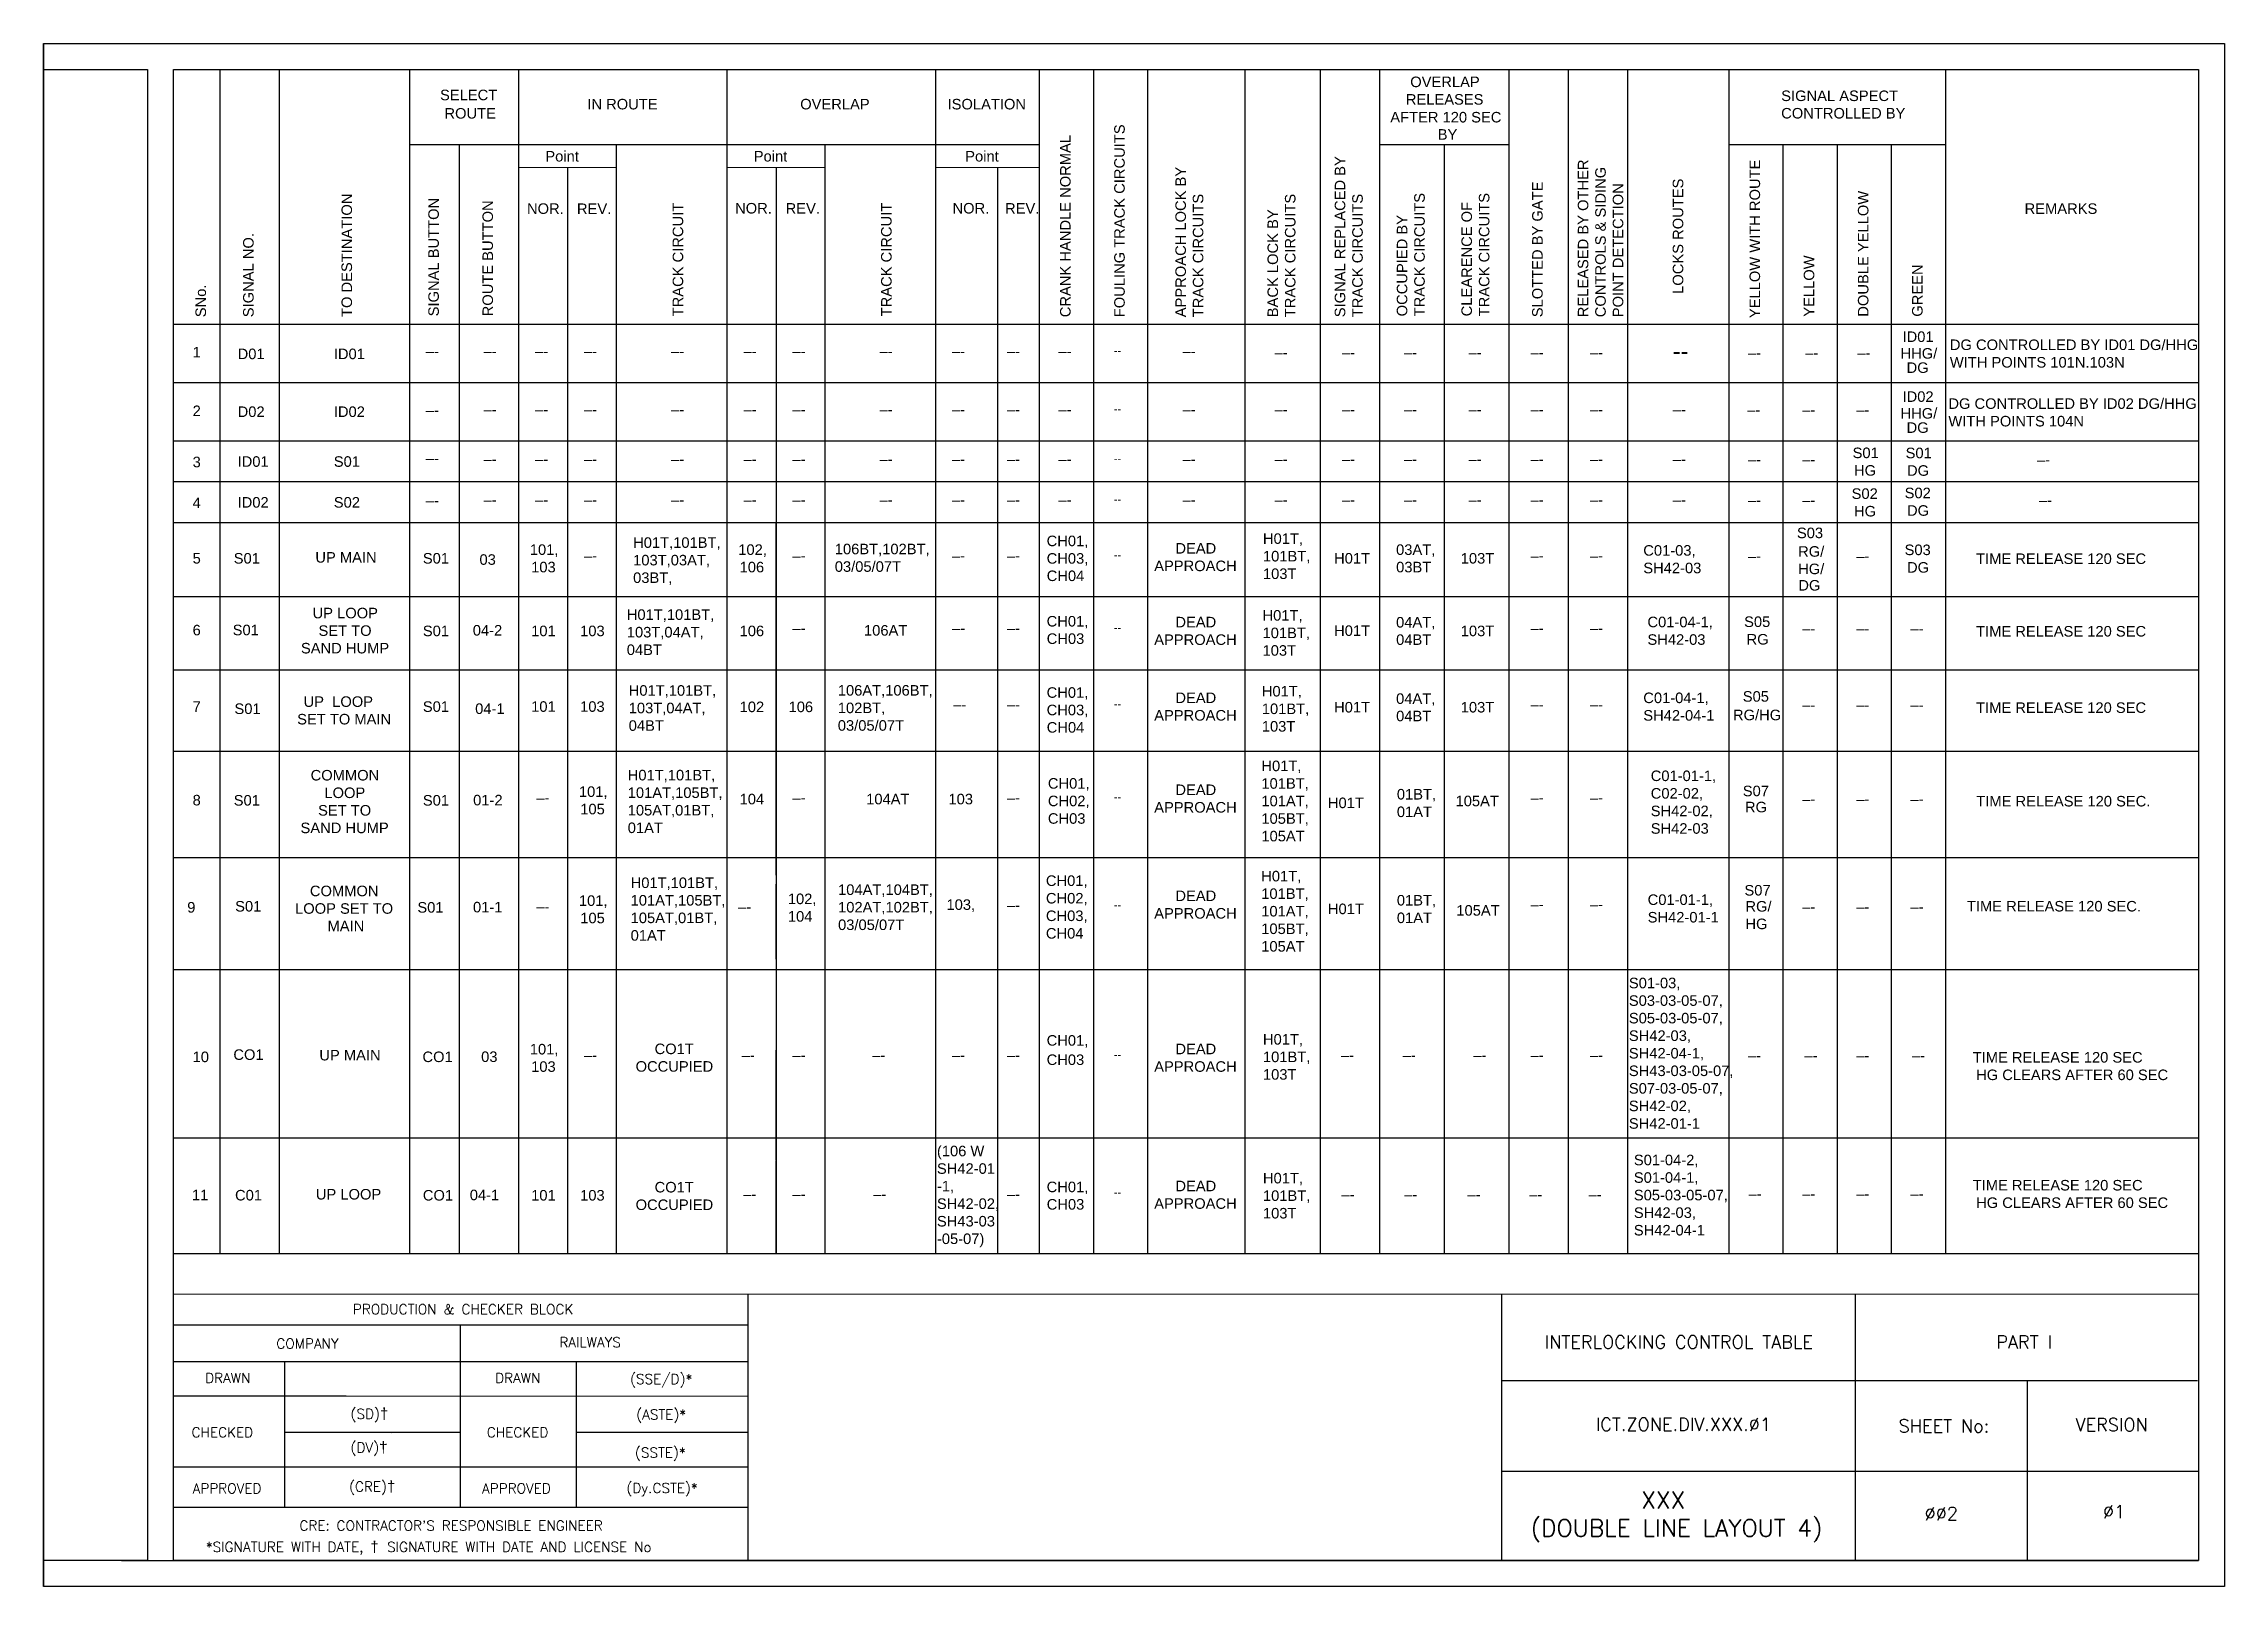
# Model space of a CAD drawing. Header units: inches. Extents: x -19 to 1645, y 43 to 741.
# Drawn here: x 322.4 to 742.4, y 42.8 to 339.8 of the extents above; entities that cross this region are included whole.
import ezdxf
from ezdxf.enums import TextEntityAlignment as Align

# ---------------------------------------------------------------- set-up
doc = ezdxf.new("R2010")
doc.units = ezdxf.units.IN
doc.header["$MEASUREMENT"] = 0
doc.layers.add('PDF_Geometry', color=7, linetype='Continuous')
doc.layers.add('PDF_Text', color=7, linetype='Continuous')
doc.styles.add('PDF Arial', font='arial.ttf')
doc.styles.add('ROMANS', font='romans.shx', dxfattribs={"height": 2})

msp = doc.modelspace()

# ---------------------------------------------------------------- texts
at = {"style": 'ROMANS'}
for s, height, p in [('PRODUCTION & CHECKER BLOCK', 1.92, (403.2, 96.2)), ('COMPANY', 1.92, (373.23, 89.58)), ('RAILWAYS', 1.92, (427.65, 89.84)), ('(SSE/D)*', 1.92, (441.35, 82.75)), ('DRAWN', 1.92, (357.88, 82.96)), ('DRAWN', 1.92, (413.73, 82.96)), ('(ASTE)*', 1.92, (441.35, 75.93)), ('CHECKED', 1.92, (356.83, 72.5)), ('CHECKED', 1.92, (413.69, 72.5)), ('(SSTE)*', 1.92, (441.18, 68.6)), ('(Dy.CSTE)*', 1.92, (441.51, 61.78)), ('APPROVED', 1.92, (357.73, 61.7)), ('APPROVED', 1.92, (413.46, 61.7)), ('XXX', 3.3, (634.34, 59.47)), ("CRE: CONTRACTOR'S RESPONSIBLE ENGINEER", 1.92, (400.88, 54.55)), ('(DOUBLE LINE LAYOUT 4)', 3.3, (636.9, 54.08))]:
    msp.add_text(s, height=height, dxfattribs=at).set_placement(p, align=Align.MIDDLE_CENTER)
at = {"lineweight": -2, "style": 'ROMANS'}
for s, p in [('INTERLOCKING CONTROL TABLE', (637.33, 89.87)), ('PART I', (703.83, 89.87)), ('ICT.ZONE.DIV.XXX.Ø1', (638.22, 74.03)), ('SHEET No:', (688.4, 73.73)), ('VERSION', (720.7, 73.96)), ('ØØ2 ', (688.74, 56.87)), ('Ø1', (721.17, 57.24))]:
    msp.add_text(s, height=2.5, dxfattribs=at).set_placement(p, align=Align.MIDDLE_CENTER)
at = {"char_height": 1.92, "attachment_point": 1, "style": 'ROMANS'}
for s, width, insert in [('(SD){\\fArial|b0|i0|c0|p34;\\H1.08333x;†}', 8.1172, (381.51, 77.17)), ('(DV){\\fArial|b0|i0|c0|p34;\\H1.08333x;†}', 8.1172, (381.51, 70.7)), ('(CRE){\\fArial|b0|i0|c0|p34;\\H1.08333x;†}', 8.1172, (381.22, 63.17)), ('\\pi-5.76,l9.6,t9.6;*SIGNATURE WITH DATE, {\\fArial|b0|i0|c0|p34;\\H1.08333x;†  }SIGNATURE WITH DATE AND LICENSE No', 104.6362, (349.8, 51.56))]:
    msp.add_mtext_dynamic_manual_height_columns(s, width=width, gutter_width=12.5, heights=[0], dxfattribs=dict(at, insert=insert))
at = {"layer": 'PDF_Text', "attachment_point": 7, "style": 'PDF Arial'}
for s, insert, char_height in [('OVERLAP', (585.61, 331.44), 2.027), ('SELECT', (398.75, 328.92), 2.027), ('IN ROUTE', (427.12, 327.15), 2.027), ('OVERLAP', (468.12, 327.15), 2.027), ('ISOLATION', (496.5, 327.15), 2.027), ('RELEASES', (584.76, 328.07), 2.027), ('SIGNAL ASPECT', (657.05, 328.76), 2.0273), ('ROUTE', (399.6, 325.38), 2.027), ('AFTER 120 SEC', (581.76, 324.64), 2.0273), ('CONTROLLED BY', (657.05, 325.4), 2.0273), ('Point', (419.03, 317.12), 2.027), ('Point', (459.17, 317.12), 2.027), ('Point', (499.9, 317.12), 2.027), ('BY', (590.9, 321.35), 2.027), ('NOR.', (415.5, 307.04), 2.027), ('REV.', (425.12, 307.04), 2.027), ('NOR.', (455.58, 307.11), 2.027), ('REV.', (465.31, 307.11), 2.027), ('NOR.', (497.45, 307.11), 2.027), ('REV.', (507.57, 307.11), 2.027), ('REMARKS', (703.93, 307.04), 2.027), ('1', (351.1, 279.44), 2.03), ('ID01', (680.42, 282.38), 2.027), ('DG CONTROLLED BY ID01 DG/HHG\\PWITH POINTS 101N.103N', (689.53, 277.45), 2.0273), ('D01', (359.77, 279.07), 2.027), ('ID01', (378.3, 279.07), 2.027), ('–-', (396, 279.61), 2.027), ('–-', (407.15, 279.61), 2.027), ('–-', (417.06, 279.61), 2.027), ('–-', (426.48, 279.61), 2.027), ('–-', (443.25, 279.61), 2.027), ('–-', (457.21, 279.61), 2.027), ('–-', (466.63, 279.61), 2.027), ('–-', (483.39, 279.61), 2.027), ('–-', (497.35, 279.61), 2.027), ('–-', (507.93, 279.61), 2.027), ('–-', (517.86, 279.61), 2.027), ('--', (528.52, 279.98), 1.521), ('–-', (541.75, 279.61), 2.027), ('–-', (559.49, 279.39), 2.027), ('–-', (572.45, 279.39), 2.027), ('–-', (584.39, 279.39), 2.027), ('–-', (596.84, 279.39), 2.027), ('–-', (608.78, 279.39), 2.027), ('–-', (620.22, 279.39), 2.027), ('–-', (650.65, 279.32), 2.027), ('–-', (661.69, 279.32), 2.027), ('–-', (671.72, 279.32), 2.027), ('HHG/', (680.03, 279.17), 2.027), ('DG', (681.2, 276.42), 2.027), ('2', (351.1, 268.14), 2.03), ('D02', (359.77, 267.94), 2.027), ('ID02', (378.3, 267.94), 2.027), ('–-', (396, 268.26), 2.027), ('–-', (407.15, 268.39), 2.027), ('–-', (417.06, 268.39), 2.027), ('–-', (426.48, 268.39), 2.027), ('–-', (443.25, 268.39), 2.027), ('–-', (457.21, 268.39), 2.027), ('–-', (466.63, 268.39), 2.027), ('–-', (483.39, 268.39), 2.027), ('–-', (497.35, 268.39), 2.027), ('–-', (507.93, 268.39), 2.027), ('–-', (517.86, 268.39), 2.027), ('--', (528.52, 268.76), 1.521), ('–-', (541.75, 268.39), 2.027), ('–-', (559.49, 268.39), 2.027), ('–-', (572.45, 268.39), 2.027), ('–-', (584.39, 268.39), 2.027), ('–-', (596.84, 268.39), 2.027), ('–-', (608.78, 268.39), 2.027), ('–-', (620.22, 268.39), 2.027), ('–-', (636.17, 268.39), 2.027), ('–-', (650.52, 268.32), 2.027), ('–-', (661.09, 268.32), 2.027), ('–-', (671.52, 268.32), 2.027), ('HHG/', (680.03, 267.63), 2.027), ('ID02', (680.42, 270.85), 2.027), ('DG CONTROLLED BY ID02 DG/HHG\\PWITH POINTS 104N', (689.25, 266.12), 2.0273), ('DG', (681.2, 264.88), 2.027), ('ID01', (359.76, 258.35), 2.027), ('S01', (378.29, 258.35), 2.027), ('3', (351.1, 258.26), 2.03), ('–-', (396, 259.01), 2.027), ('–-', (407.15, 258.85), 2.027), ('–-', (417.06, 258.85), 2.027), ('–-', (426.48, 258.85), 2.027), ('–-', (443.25, 258.85), 2.027), ('–-', (457.21, 258.85), 2.027), ('–-', (466.63, 258.85), 2.027), ('–-', (483.39, 258.85), 2.027), ('–-', (497.35, 258.85), 2.027), ('–-', (507.93, 258.85), 2.027), ('–-', (517.86, 258.85), 2.027), ('--', (528.52, 259.23), 1.521), ('–-', (541.75, 258.85), 2.027), ('–-', (559.49, 258.85), 2.027), ('–-', (572.45, 258.85), 2.027), ('–-', (584.39, 258.85), 2.027), ('–-', (596.84, 258.85), 2.027), ('–-', (608.78, 258.85), 2.027), ('–-', (620.22, 258.85), 2.027), ('–-', (636.17, 258.85), 2.027), ('–-', (650.65, 258.78), 2.027), ('–-', (661.09, 258.78), 2.027), ('–-', (706.32, 258.73), 2.027), ('4', (351.1, 250.43), 2.03), ('ID02', (359.76, 250.49), 2.027), ('S02', (378.29, 250.49), 2.027), ('--', (528.52, 251.37), 1.521), ('–-', (396, 250.89), 2.027), ('–-', (407.15, 251), 2.027), ('–-', (417.06, 251), 2.027), ('–-', (426.48, 251), 2.027), ('–-', (443.25, 251), 2.027), ('–-', (457.21, 251), 2.027), ('–-', (466.63, 251), 2.027), ('–-', (483.39, 251), 2.027), ('–-', (497.35, 251), 2.027), ('–-', (507.93, 251), 2.027), ('–-', (517.86, 251), 2.027), ('–-', (541.75, 251), 2.027), ('–-', (559.49, 251), 2.027), ('–-', (572.45, 251), 2.027), ('–-', (584.39, 251), 2.027), ('–-', (596.84, 251), 2.027), ('–-', (608.78, 251), 2.027), ('–-', (620.22, 251), 2.027), ('–-', (636.17, 251), 2.027), ('–-', (650.65, 250.93), 2.027), ('–-', (661.09, 250.93), 2.027), ('–-', (706.68, 250.93), 2.027), ('H01T,101BT,\\P103T,03AT,\\P03BT,', (435.94, 235.64), 2.0273), ('CH01,', (515.58, 242.72), 2.027), ('H01T,\\P101BT,\\P103T', (557.24, 236.75), 2.027), ('S03', (660.08, 244.61), 2.027), ('5', (351.1, 239.72), 2.03), ('S01', (359.02, 239.72), 2.027), ('UP MAIN', (374.74, 239.9), 2.027), ('S01', (395.44, 239.72), 2.027), ('03', (406.35, 239.48), 2.027), ('101,', (416.04, 241.04), 2.027), ('103', (416.3, 238.03), 2.027), ('–-', (426.48, 240.26), 2.027), ('102,', (456.19, 241.04), 2.027), ('106', (456.45, 238.03), 2.027), ('–-', (466.63, 240.26), 2.027), ('106BT,102BT,\\P03/05/07T', (474.78, 238.13), 2.0273), ('–-', (497.35, 240.26), 2.027), ('–-', (507.93, 240.26), 2.027), ('CH03,', (515.58, 239.35), 2.027), ('--', (528.52, 240.63), 1.521), ('H01T', (570.94, 239.72), 2.027), ('03AT,', (582.88, 241.04), 2.027), ('03BT', (582.89, 238.03), 2.027), ('103T', (595.33, 239.72), 2.027), ('–-', (608.78, 240.26), 2.027), ('–-', (620.22, 240.26), 2.027), ('C01-03, \\PSH42-03', (630.49, 237.86), 2.027), ('–-', (650.65, 240.19), 2.027), ('RG/', (660.31, 241.04), 2.027), ('HG/', (660.31, 237.68), 2.027), ('–-', (671.52, 240.19), 2.027), ('TIME RELEASE 120 SEC', (694.59, 239.64), 2.0273), ('CH04', (515.59, 236.35), 2.027), ('DG', (660.35, 234.52), 2.027), ('6', (351.1, 225.9), 2.03), ('S01', (358.82, 225.92), 2.027), ('S01', (395.44, 225.74), 2.027), ('04-2', (405.06, 225.86), 2.027), ('101', (416.3, 225.74), 2.027), ('103', (425.73, 225.74), 2.027), ('H01T,101BT,\\P103T,04AT,\\P04BT', (434.72, 222.12), 2.0273), ('106', (456.45, 225.74), 2.027), ('–-', (466.63, 226.29), 2.027), ('106AT', (480.41, 225.85), 2.027), ('–-', (497.37, 226.29), 2.027), ('–-', (507.93, 226.29), 2.027), ('CH01,', (515.58, 227.25), 2.027), ('--', (528.52, 226.66), 1.521), ('H01T', (570.94, 225.79), 2.027), ('04AT,', (582.88, 227.06), 2.027), ('103T', (595.33, 225.74), 2.027), ('–-', (608.78, 226.29), 2.027), ('–-', (620.22, 226.29), 2.027), ('C01-04-1, \\PSH42-03', (631.29, 224.08), 2.027), ('–-', (661.09, 226.22), 2.027), ('–-', (671.52, 226.22), 2.027), ('–-', (681.95, 226.22), 2.027), ('TIME RELEASE 120 SEC', (694.59, 225.67), 2.0273), ('CH03', (515.59, 224.25), 2.027), ('04BT', (582.89, 224.06), 2.027), ('\\pi-6.51622;UP  LOOP\\P\\pi-10.11175;   SET TO MAIN', (378.99, 208.75), 2.0273), ('H01T,101BT,\\P103T,04AT,\\P04BT', (435.09, 207.52), 2.0273), ('106AT,106BT,\\P102BT,\\P03/05/07T', (475.36, 207.54), 2.0273), ('CH01,', (515.58, 213.53), 2.027), ('04AT,', (582.88, 212.36), 2.027), ('C01-04-1, \\PSH42-04-1', (630.49, 209.48), 2.027), ('S05', (649.65, 213.13), 2.027), ('7', (351.1, 211.2), 2.03), ('S01', (359.16, 210.76), 2.027), ('S01', (395.44, 211.17), 2.027), ('04-1', (405.52, 210.77), 2.027), ('101', (416.3, 211.18), 2.027), ('103', (425.73, 211.18), 2.027), ('102', (456.45, 211.12), 2.027), ('106', (465.88, 211.12), 2.027), ('–-', (497.6, 211.59), 2.027), ('–-', (507.93, 211.59), 2.027), ('CH03,', (515.58, 210.17), 2.027), ('--', (528.52, 211.96), 1.521), ('H01T', (570.94, 211.05), 2.027), ('04BT', (582.89, 209.36), 2.027), ('103T', (595.33, 211.05), 2.027), ('–-', (608.78, 211.59), 2.027), ('–-', (620.22, 211.59), 2.027), ('RG/HG', (647.76, 209.56), 2.027), ('–-', (661.09, 211.52), 2.027), ('–-', (671.52, 211.52), 2.027), ('–-', (681.95, 211.52), 2.027), ('TIME RELEASE 120 SEC', (694.59, 210.97), 2.0273), ('CH04', (515.59, 207.17), 2.027), ('H01T,\\P101BT,\\P101AT,\\P105BT,\\P105AT', (556.94, 186.24), 2.027), ('H01T,101BT,\\P101AT,105BT,\\P105AT,01BT,\\P01AT', (434.9, 187.84), 2.0273), ('CH01,\\PCH02,\\PCH03', (515.82, 189.63), 2.027), ('8', (351.1, 193.16), 2.03), ('S01', (359.02, 193.13), 2.027), ('S01', (395.44, 193.13), 2.027), ('01-2', (405.13, 193.17), 2.027), ('–-', (417.31, 193.67), 2.027), ('101,', (425.5, 194.45), 2.027), ('105', (425.76, 191.44), 2.027), ('104', (456.45, 193.37), 2.027), ('–-', (466.63, 193.67), 2.027), ('104AT', (480.82, 193.37), 2.027), ('103', (496.67, 193.37), 2.027), ('–-', (507.93, 193.67), 2.027), ('--', (528.52, 194.04), 1.521), ('H01T', (569.75, 192.64), 2.027), ('01BT,\\P01AT', (583.03, 190.92), 2.027), ('105AT', (594.33, 193), 2.027), ('–-', (608.78, 193.67), 2.027), ('–-', (620.22, 193.67), 2.027), ('S07', (649.65, 194.93), 2.027), ('RG', (650.07, 191.83), 2.027), ('–-', (661.09, 193.41), 2.027), ('–-', (671.52, 193.41), 2.027), ('–-', (681.95, 193.41), 2.027), ('TIME RELEASE 120 SEC.', (694.63, 192.96), 2.0273), ('H01T,\\P101BT,\\P101AT,\\P105BT,\\P105AT', (556.91, 165.02), 2.027), ('\\pi-6.4208;COMMON\\P\\pi-9.2751;LOOP SET TO\\P\\pi-3.81749; MAIN', (380.11, 168.95), 2.0273), ('H01T,101BT,\\P101AT,105BT,\\P105AT,01BT,\\P01AT', (435.46, 167.12), 2.0273), ('104AT,104BT,\\P102AT,102BT,\\P03/05/07T', (475.41, 169.17), 2.0273), ('CH01,\\PCH02,\\PCH03,\\PCH04', (515.44, 167.52), 2.027), ('S07', (649.97, 175.81), 2.027), ('9', (350.06, 172.53), 2.03), ('S01', (359.29, 172.73), 2.027), ('S01', (394.39, 172.52), 2.027), ('01-1', (405.1, 172.57), 2.027), ('–-', (417.31, 172.7), 2.027), ('101,', (425.5, 173.47), 2.027), ('105', (425.76, 170.47), 2.027), ('–-', (456.16, 172.66), 2.027), ('102,\\P104', (465.74, 170.78), 2.027), ('103,', (496.29, 172.7), 2.027), ('–-', (507.93, 172.99), 2.027), ('--', (528.52, 173.29), 1.521), ('H01T', (569.75, 172.23), 2.027), ('01BT,\\P01AT', (583.03, 170.51), 2.027), ('105AT', (594.49, 171.94), 2.027), ('–-', (608.78, 173.13), 2.027), ('–-', (620.22, 173.13), 2.027), ('RG/\\PHG', (650.16, 169.34), 2.027), ('–-', (661.09, 172.67), 2.027), ('–-', (671.52, 172.67), 2.027), ('–-', (681.95, 172.67), 2.027), ('TIME RELEASE 120 SEC.', (692.82, 172.74), 2.0273), ('S01-03,\\PS03-03-05-07, \\PS05-03-05-07,\\PSH42-03,\\PSH42-04-1,\\PSH43-03-05-07,\\PS07-03-05-07,\\PSH42-02,\\PSH42-01-1', (627.71, 130.92), 2.0273), ('101,', (416.04, 144.87), 2.027), ('\\pi-3.67782;CO1T\\P\\pi-7.33074;OCCUPIED', (443.75, 141.9), 2.0273), ('CH01,', (515.58, 146.56), 2.027), ('H01T,\\P101BT,\\P103T', (557.24, 140.36), 2.027), ('10', (351.1, 143.74), 2.027), ('CO1', (358.95, 144.17), 2.027), ('CO1', (395.37, 143.75), 2.027), ('03', (406.67, 143.77), 2.027), ('103', (416.3, 141.87), 2.027), ('–-', (426.48, 144.1), 2.027), ('–-', (456.85, 144.1), 2.027), ('–-', (466.63, 144.1), 2.027), ('–-', (481.98, 144.1), 2.027), ('–-', (497.35, 144.1), 2.027), ('–-', (507.93, 144.1), 2.027), ('CH03', (515.58, 143.19), 2.027), ('--', (528.52, 144.47), 1.521), ('–-', (572.26, 144.1), 2.027), ('–-', (584.15, 144.1), 2.027), ('–-', (597.77, 144.1), 2.027), ('–-', (608.78, 144.1), 2.027), ('–-', (620.22, 144.1), 2.027), ('–-', (650.65, 144.03), 2.027), ('–-', (661.53, 144.03), 2.027), ('–-', (671.52, 144.03), 2.027), ('–-', (682.21, 144.03), 2.027), ('TIME RELEASE 120 SEC', (693.93, 143.65), 2.0273), ('HG CLEARS AFTER 60 SEC', (694.59, 140.28), 2.0273), ('(106 W\\PSH42-01\\P-1,\\PSH42-02,\\PSH43-03\\P-05-07)', (494.45, 108.14), 2.027), ('H01T,\\P101BT,\\P103T', (557.24, 113.64), 2.027), ('S01-04-2, \\PS01-04-1,\\PS05-03-05-07,\\PSH42-03,\\PSH42-04-1', (628.67, 110.37), 2.0273), ('11', (350.97, 117.19), 2.027), ('CO1', (395.44, 117.09), 2.027), ('04-1', (404.48, 117.16), 2.027), ('101', (416.3, 117.09), 2.027), ('103', (425.73, 117.09), 2.027), ('\\pi-3.67782;CO1T\\P\\pi-7.33074;OCCUPIED', (443.75, 115.27), 2.0273), ('–-', (457.14, 117.33), 2.027), ('–-', (466.63, 117.33), 2.027), ('–-', (482.18, 117.33), 2.027), ('–-', (507.93, 117.33), 2.027), ('CH01,', (515.58, 118.35), 2.027), ('--', (528.52, 117.95), 1.521), ('–-', (572.36, 117.28), 2.027), ('–-', (584.44, 117.28), 2.027), ('–-', (596.63, 117.28), 2.027), ('–-', (608.51, 117.28), 2.027), ('–-', (619.95, 117.28), 2.027), ('–-', (650.78, 117.42), 2.027), ('–-', (661.09, 117.42), 2.027), ('–-', (671.52, 117.42), 2.027), ('–-', (681.95, 117.42), 2.027), ('TIME RELEASE 120 SEC', (693.93, 119.03), 2.0273), ('HG CLEARS AFTER 60 SEC', (694.59, 115.66), 2.0273), ('CH03', (515.59, 115.35), 2.027)]:
    msp.add_mtext(s, dxfattribs=dict(at, insert=insert, char_height=char_height))
at = {"layer": 'PDF_Text', "attachment_point": 7, "rotation": 90, "style": 'PDF Arial'}
for s, insert, char_height in [('FOULING TRACK CIRCUITS', (530.65, 287.17), 2.0273), ('CRANK HANDLE NORMAL', (520.22, 287.17), 2.0273), ('APPROACH LOCK BY', (542.43, 287.17), 2.0273), ('SIGNAL REPLACED BY', (573.12, 287.17), 2.0273), ('RELEASED BY OTHER', (619.93, 287.17), 2.0273), ('CONTROLS & SIDING', (623.29, 287.17), 2.0273), ('YELLOW WITH ROUTE', (653.01, 287), 2.0273), ('TRACK CIRCUITS', (588.43, 287.34), 2.0273), ('TRACK CIRCUITS', (600.88, 287.34), 2.0273), ('SLOTTED BY GATE', (611.14, 287.17), 2.0273), ('POINT DETECTION', (626.66, 287.17), 2.0273), ('LOCKS ROUTES', (638.22, 291.67), 2.0273), ('DOUBLE YELLOW', (673.88, 287.27), 2.0273), ('TO DESTINATION', (381.83, 287.22), 2.0273), ('SIGNAL BUTTON', (398.55, 287.34), 2.0273), ('ROUTE BUTTON', (408.98, 287.34), 2.0273), ('TRACK CIRCUIT', (445.61, 287.34), 2.0273), ('TRACK CIRCUIT', (485.75, 287.34), 2.0273), ('TRACK CIRCUITS', (545.79, 287.17), 2.0273), ('BACK LOCK BY', (560.17, 287.17), 2.0273), ('TRACK CIRCUITS', (563.53, 287.17), 2.0273), ('TRACK CIRCUITS', (576.49, 287.17), 2.0273), ('OCCUPIED BY', (585.07, 287.34), 2.0273), ('CLEARENCE OF', (597.52, 287.34), 2.0273), ('SIGNAL NO.', (362.88, 287.17), 2.027), ('YELLOW', (663.45, 287.27), 2.027), ('GREEN', (684.31, 287.27), 2.027), ('SNo.', (353.71, 287.17), 2.027)]:
    msp.add_mtext(s, dxfattribs=dict(at, insert=insert, char_height=char_height))
at = {"layer": 'PDF_Text', "attachment_point": 7, "style": 'PDF Arial'}
for s, insert, char_height, width in [('--', (636.17, 279.03), 3.24, 2.5348), ('\\pi0.24048;S01\\P\\pi0.51429;HG', (670.56, 256.64), 2.0273, 4.873), ('\\pi0.06153;S01\\P\\pi0.3312;DG', (680.95, 256.62), 2.0273, 4.5151), ('\\pi0.05517;S02\\P\\pi0.51429;HG', (670.56, 248.79), 2.0273, 4.873), ('\\pi-0.12378;S02\\P\\pi0.3312;DG', (680.95, 248.92), 2.0273, 4.5151), ('\\pi4.20554;DEAD\\P\\pi0.12184;APPROACH', (536.17, 238.26), 2.0273, 15.9105), ('\\pi-0.13415;S03\\P\\pi0.3312;DG', (680.95, 237.97), 2.0273, 4.5151), ('\\pi4.91758;UP LOOP\\P\\pi6.05364;SET TO   \\P\\pi2.6683;SAND HUMP', (369.29, 222.42), 2.0273, 22.0807), ('\\pi4.20554;DEAD\\P\\pi0.12184;APPROACH', (536.17, 224.06), 2.0273, 15.9105), ('H01T,\\P101BT,\\P103T', (557.16, 221.98), 2.027, 8.5712), ('\\pi0.25492;S05\\P\\pi0.72994;RG', (649.65, 224.13), 2.0273, 5.3085), ('\\pi4.20554;DEAD\\P\\pi0.12184;APPROACH', (536.17, 209.49), 2.0273, 15.9105), ('H01T,\\P101BT,\\P103T', (557.02, 207.37), 2.027, 8.5712), ('\\pi4.61957;COMMON  \\P\\pi7.27059;LOOP\\P\\pi6.05364;SET TO   \\P\\pi2.6683;SAND HUMP', (369.21, 187.82), 2.0273, 22.0807), ('C01-01-1,\\PC02-02,\\PSH42-02,\\PSH42-03', (631.92, 187.71), 2.027, 17.5881), ('\\pi4.20554;DEAD\\P\\pi0.12184;APPROACH', (536.17, 191.78), 2.0273, 15.9105), ('\\pi4.20554;DEAD\\P\\pi0.12184;APPROACH', (536.17, 171.37), 2.0273, 15.9105), ('C01-01-1,\\PSH42-01-1', (631.33, 170.62), 2.027, 17.5881), ('\\pi4.20554;DEAD\\P\\pi0.12184;APPROACH', (536.17, 141.88), 2.0273, 15.9105), ('\\pi5.36703;UP MAIN ', (370.14, 144.07), 2.0273, 22.0807), ('C01', (359.27, 117.11), 2.027, 10.6172), ('\\pi4.91758;UP LOOP', (369.92, 117.29), 2.0273, 22.0807), ('\\pi4.20554;DEAD\\P\\pi0.12184;APPROACH', (536.17, 115.5), 2.0273, 15.9105)]:
    msp.add_mtext(s, dxfattribs=dict(at, insert=insert, char_height=char_height, width=width))

# ---------------------------------------------------------------- blocks, each defined once
blk = doc.blocks.new('A$C1B685902')
at = {"color": 7}
blk.add_line((0, 297), (0, 0), dxfattribs=at)
for points in [[(0, 297), (420, 297), (420, 0), (0, 0)], [(25, 292), (415, 292), (415, 5), (25, 5)]]:
    blk.add_lwpolyline(points, close=True, dxfattribs=at)
blk.add_lwpolyline([(0, 292), (20, 292), (20, 5), (0, 5)], dxfattribs=at)

# ---------------------------------------------------------------- linework, layer by layer
for p, q in [((356.31, 334.84), (356.31, 106.88)), ((367.75, 334.84), (367.75, 106.88)), ((392.84, 334.84), (392.84, 106.88)), ((413.85, 334.84), (413.85, 106.88)), ((454, 334.84), (454, 106.88)), ((494.15, 334.84), (494.15, 106.88)), ((514.15, 334.84), (514.15, 106.88)), ((524.58, 334.84), (524.58, 106.88)), ((535.02, 334.84), (535.02, 106.88)), ((553.77, 334.84), (553.77, 106.88)), ((568.23, 334.84), (568.23, 106.88)), ((579.67, 334.84), (579.67, 106.88)), ((604.57, 334.84), (604.57, 106.88)), ((616.01, 334.84), (616.01, 106.88)), ((627.45, 334.84), (627.45, 106.88)), ((646.94, 334.77), (646.94, 106.88)), ((688.68, 334.77), (688.68, 106.88)), ((514.15, 320.33), (393.05, 320.33)), ((402.41, 320.4), (402.41, 106.88)), ((432.7, 320.33), (432.7, 106.88)), ((472.85, 320.4), (472.85, 106.88)), ((604.57, 320.33), (579.67, 320.33)), ((592.12, 320.4), (592.12, 106.88)), ((688.68, 320.33), (646.94, 320.33)), ((657.37, 320.26), (657.37, 106.88)), ((667.81, 320.26), (667.81, 106.88)), ((678.24, 320.26), (678.24, 106.88)), ((423.27, 316.05), (423.27, 106.88)), ((463.49, 315.98), (463.49, 106.88)), ((506.13, 315.98), (506.13, 106.88)), ((737.4, 285.76), (347.4, 285.76)), ((737.4, 274.54), (347.4, 274.54)), ((737.4, 263.32), (347.4, 263.32)), ((737.4, 255.46), (347.4, 255.46)), ((737.4, 247.61), (347.4, 247.61)), ((737.4, 233.36), (347.4, 233.36)), ((737.4, 219.25), (347.4, 219.25)), ((737.4, 203.55), (347.4, 203.55)), ((737.4, 183.12), (347.4, 183.12)), ((737.4, 161.56), (347.4, 161.56)), ((737.4, 129.11), (347.4, 129.11)), ((737.4, 106.88), (347.4, 106.88)), ((347.42, 99.11), (737.4, 99.19)), ((458.02, 99.19), (458.02, 47.85)), ((380.66, 93.14), (347.41, 93.14)), ((458.02, 93.13), (380.66, 93.14)), ((402.62, 93.14), (402.62, 58.04)), ((380.66, 86.1), (347.41, 86.1)), ((368.85, 58.04), (368.85, 86.1)), ((458.02, 86.09), (380.66, 86.1)), ((425.06, 58.04), (425.06, 86.09)), ((704.45, 82.47), (704.45, 47.85)), ((380.66, 79.43), (347.41, 79.43)), ((458.02, 79.42), (380.66, 79.43)), ((402.62, 72.45), (368.85, 72.45)), ((389.32, 72.3), (389.31, 72.3)), ((458.02, 72.45), (425.06, 72.45)), ((380.66, 65.78), (347.41, 65.79)), ((458.02, 65.78), (380.66, 65.78)), ((380.66, 58.04), (347.41, 58.04)), ((458.02, 58.04), (380.66, 58.04))]:
    msp.add_line(p, q)
at = {"lineweight": -2}
for p, q in [((603.26, 47.85), (603.26, 99.19)), ((603.26, 82.47), (737.22, 82.47)), ((603.26, 65.02), (737.4, 65.02))]:
    msp.add_line(p, q, dxfattribs=at)
at = {"linetype": 'Continuous', "lineweight": -2}
for p, q in [((671.34, 47.85), (671.34, 99.18)), ((337.4, 47.85), (619.4, 47.85)), ((337.4, 47.85), (737.4, 47.85))]:
    msp.add_line(p, q, dxfattribs=at)
at = {"layer": 'PDF_Geometry', "lineweight": 15}
for points in [[(367.75, 106.88), (367.75, 334.91)], [(392.84, 106.88), (392.84, 334.91)], [(604.57, 320.4), (604.57, 334.84)], [(616.01, 320.4), (616.01, 334.84)], [(627.45, 320.4), (627.45, 334.84)], [(646.94, 320.33), (646.94, 334.77)], [(393.05, 320.33), (413.92, 320.33)], [(413.92, 320.33), (514.22, 320.33)], [(579.74, 320.33), (604.64, 320.33)], [(604.57, 316.05), (604.57, 320.4)], [(616.01, 316.05), (616.01, 320.4)], [(627.45, 316.05), (627.45, 320.4)], [(646.94, 315.98), (646.94, 320.33)], [(657.37, 315.98), (657.37, 320.33)], [(667.81, 315.98), (667.81, 320.33)], [(678.24, 315.98), (678.24, 320.33)], [(413.92, 315.98), (432.77, 315.98)], [(423.27, 285.83), (423.27, 316.05)], [(454.07, 315.98), (472.92, 315.98)], [(494.22, 315.98), (514.22, 315.98)], [(604.57, 285.83), (604.57, 316.05)], [(616.01, 285.83), (616.01, 316.05)], [(627.45, 285.83), (627.45, 316.05)], [(646.94, 285.76), (646.94, 315.98)], [(657.37, 285.76), (657.37, 315.98)], [(667.81, 285.76), (667.81, 315.98)], [(678.24, 285.76), (678.24, 315.98)], [(514.15, 106.88), (514.15, 285.76)], [(524.58, 106.88), (524.58, 285.76)], [(604.57, 274.61), (604.57, 285.69)], [(616.01, 274.61), (616.01, 285.69)], [(627.45, 274.61), (627.45, 285.69)], [(646.94, 274.54), (646.94, 285.62)], [(604.57, 263.39), (604.57, 274.47)], [(616.01, 263.39), (616.01, 274.47)], [(627.45, 263.39), (627.45, 274.47)], [(646.94, 263.32), (646.94, 274.4)], [(604.57, 255.54), (604.57, 263.25)], [(616.01, 255.54), (616.01, 263.25)], [(627.45, 255.54), (627.45, 263.25)], [(646.94, 255.46), (646.94, 263.18)], [(604.57, 247.68), (604.57, 255.39)], [(616.01, 247.68), (616.01, 255.39)], [(627.45, 247.68), (627.45, 255.39)], [(646.94, 247.61), (646.94, 255.32)], [(402.41, 226.37), (402.41, 247.54)], [(413.85, 226.37), (413.85, 247.54)], [(423.27, 226.37), (423.27, 247.54)], [(432.7, 226.37), (432.7, 247.54)], [(454, 226.37), (454, 247.54)], [(463.42, 226.37), (463.42, 247.54)], [(472.85, 226.37), (472.85, 247.54)], [(494.15, 226.37), (494.15, 247.54)], [(535.02, 226.37), (535.02, 247.54)], [(553.77, 226.37), (553.77, 247.54)], [(568.23, 226.37), (568.23, 247.54)], [(579.67, 226.37), (579.67, 247.54)], [(592.12, 226.37), (592.12, 247.54)], [(604.57, 226.37), (604.57, 247.54)], [(616.01, 226.37), (616.01, 247.54)], [(627.45, 226.37), (627.45, 247.54)], [(646.94, 226.3), (646.94, 247.47)], [(423.27, 210.94), (423.27, 232.11)], [(432.7, 210.94), (432.7, 232.11)], [(454, 210.94), (454, 232.11)], [(463.42, 210.94), (463.42, 232.11)], [(472.85, 210.94), (472.85, 232.11)], [(494.15, 210.94), (494.15, 232.11)], [(535.02, 210.94), (535.02, 232.11)], [(553.77, 210.94), (553.77, 232.11)], [(568.23, 210.94), (568.23, 232.11)], [(579.67, 210.94), (579.67, 232.11)], [(592.12, 210.94), (592.12, 232.11)], [(604.57, 210.94), (604.57, 232.11)], [(616.01, 210.94), (616.01, 232.11)], [(627.45, 210.94), (627.45, 232.11)], [(646.94, 210.87), (646.94, 232.04)], [(423.27, 193.32), (423.27, 214.49)], [(432.7, 193.32), (432.7, 214.49)], [(454, 193.32), (454, 214.49)], [(463.42, 193.32), (463.42, 214.49)], [(472.85, 193.32), (472.85, 214.49)], [(494.15, 193.32), (494.15, 214.49)], [(535.02, 193.32), (535.02, 214.49)], [(553.77, 193.32), (553.77, 214.49)], [(568.23, 193.32), (568.23, 214.49)], [(579.67, 193.32), (579.67, 214.49)], [(592.12, 193.32), (592.12, 214.49)], [(604.57, 193.32), (604.57, 214.49)], [(616.01, 193.32), (616.01, 214.49)], [(627.45, 193.32), (627.45, 214.49)], [(646.94, 193.25), (646.94, 214.42)], [(678.24, 193.25), (678.24, 214.42)], [(423.27, 179.75), (423.27, 197.55)], [(432.7, 179.75), (432.7, 197.55)], [(454, 179.75), (454, 197.55)], [(463.42, 179.75), (463.42, 197.55)], [(472.85, 179.75), (472.85, 197.55)], [(494.15, 179.75), (494.15, 197.55)], [(535.02, 179.75), (535.02, 197.55)], [(553.77, 179.75), (553.77, 197.55)], [(579.67, 179.75), (579.67, 197.55)], [(592.12, 179.75), (592.12, 197.55)], [(604.57, 179.75), (604.57, 197.55)], [(616.01, 179.75), (616.01, 197.55)], [(627.45, 179.75), (627.45, 197.55)], [(646.94, 179.68), (646.94, 197.48)], [(423.27, 163.62), (423.27, 178.06)], [(432.7, 163.62), (432.7, 178.06)], [(454, 163.62), (454, 178.06)], [(463.42, 163.62), (463.42, 178.06)], [(472.85, 163.62), (472.85, 178.06)], [(494.15, 163.62), (494.15, 178.06)], [(535.02, 163.62), (535.02, 178.06)], [(553.77, 163.62), (553.77, 178.06)], [(568.23, 163.62), (568.23, 178.06)], [(579.67, 163.62), (579.67, 178.06)], [(592.12, 163.62), (592.12, 178.06)], [(604.57, 163.62), (604.57, 178.06)], [(616.01, 163.62), (616.01, 178.06)], [(627.45, 163.62), (627.45, 178.06)], [(646.94, 163.55), (646.94, 177.99)], [(423.27, 124.9), (423.27, 146.06)], [(432.7, 124.9), (432.7, 146.06)], [(454, 124.9), (454, 146.06)], [(463.42, 124.9), (463.42, 146.06)], [(472.85, 124.9), (472.85, 146.06)], [(494.15, 124.9), (494.15, 146.06)], [(535.02, 124.9), (535.02, 146.06)], [(553.77, 124.9), (553.77, 146.06)], [(568.23, 124.9), (568.23, 146.06)], [(579.67, 124.9), (579.67, 146.06)], [(592.12, 124.9), (592.12, 146.06)], [(604.57, 124.9), (604.57, 146.06)], [(616.01, 124.9), (616.01, 146.06)], [(627.45, 124.9), (627.45, 146.06)], [(646.94, 124.83), (646.94, 145.99)], [(423.27, 106.95), (423.27, 124.76)], [(432.7, 106.95), (432.7, 124.76)], [(454, 106.95), (454, 124.76)], [(463.42, 106.95), (463.42, 124.76)], [(472.85, 106.95), (472.85, 124.76)], [(494.15, 106.95), (494.15, 124.76)], [(535.02, 106.95), (535.02, 124.76)], [(553.77, 106.95), (553.77, 124.76)], [(568.23, 106.95), (568.23, 124.76)], [(579.67, 106.95), (579.67, 124.76)], [(592.12, 106.95), (592.12, 124.76)], [(604.57, 106.95), (604.57, 124.76)], [(616.01, 106.95), (616.01, 124.76)], [(627.45, 106.95), (627.45, 124.76)], [(646.94, 106.88), (646.94, 124.68)]]:
    msp.add_lwpolyline(points, dxfattribs=at)

# ---------------------------------------------------------------- block references
msp.add_blockref('A$C1B685902', (322.4, 42.85))

msp.set_redraw_order([(e.dxf.handle, doc.entitydb.next_handle()) for e in msp.query("TEXT MTEXT ATTDEF DIMENSION ARC_DIMENSION")])  # texts and dimensions are drawn at this point

doc.saveas('drawing.dxf')
